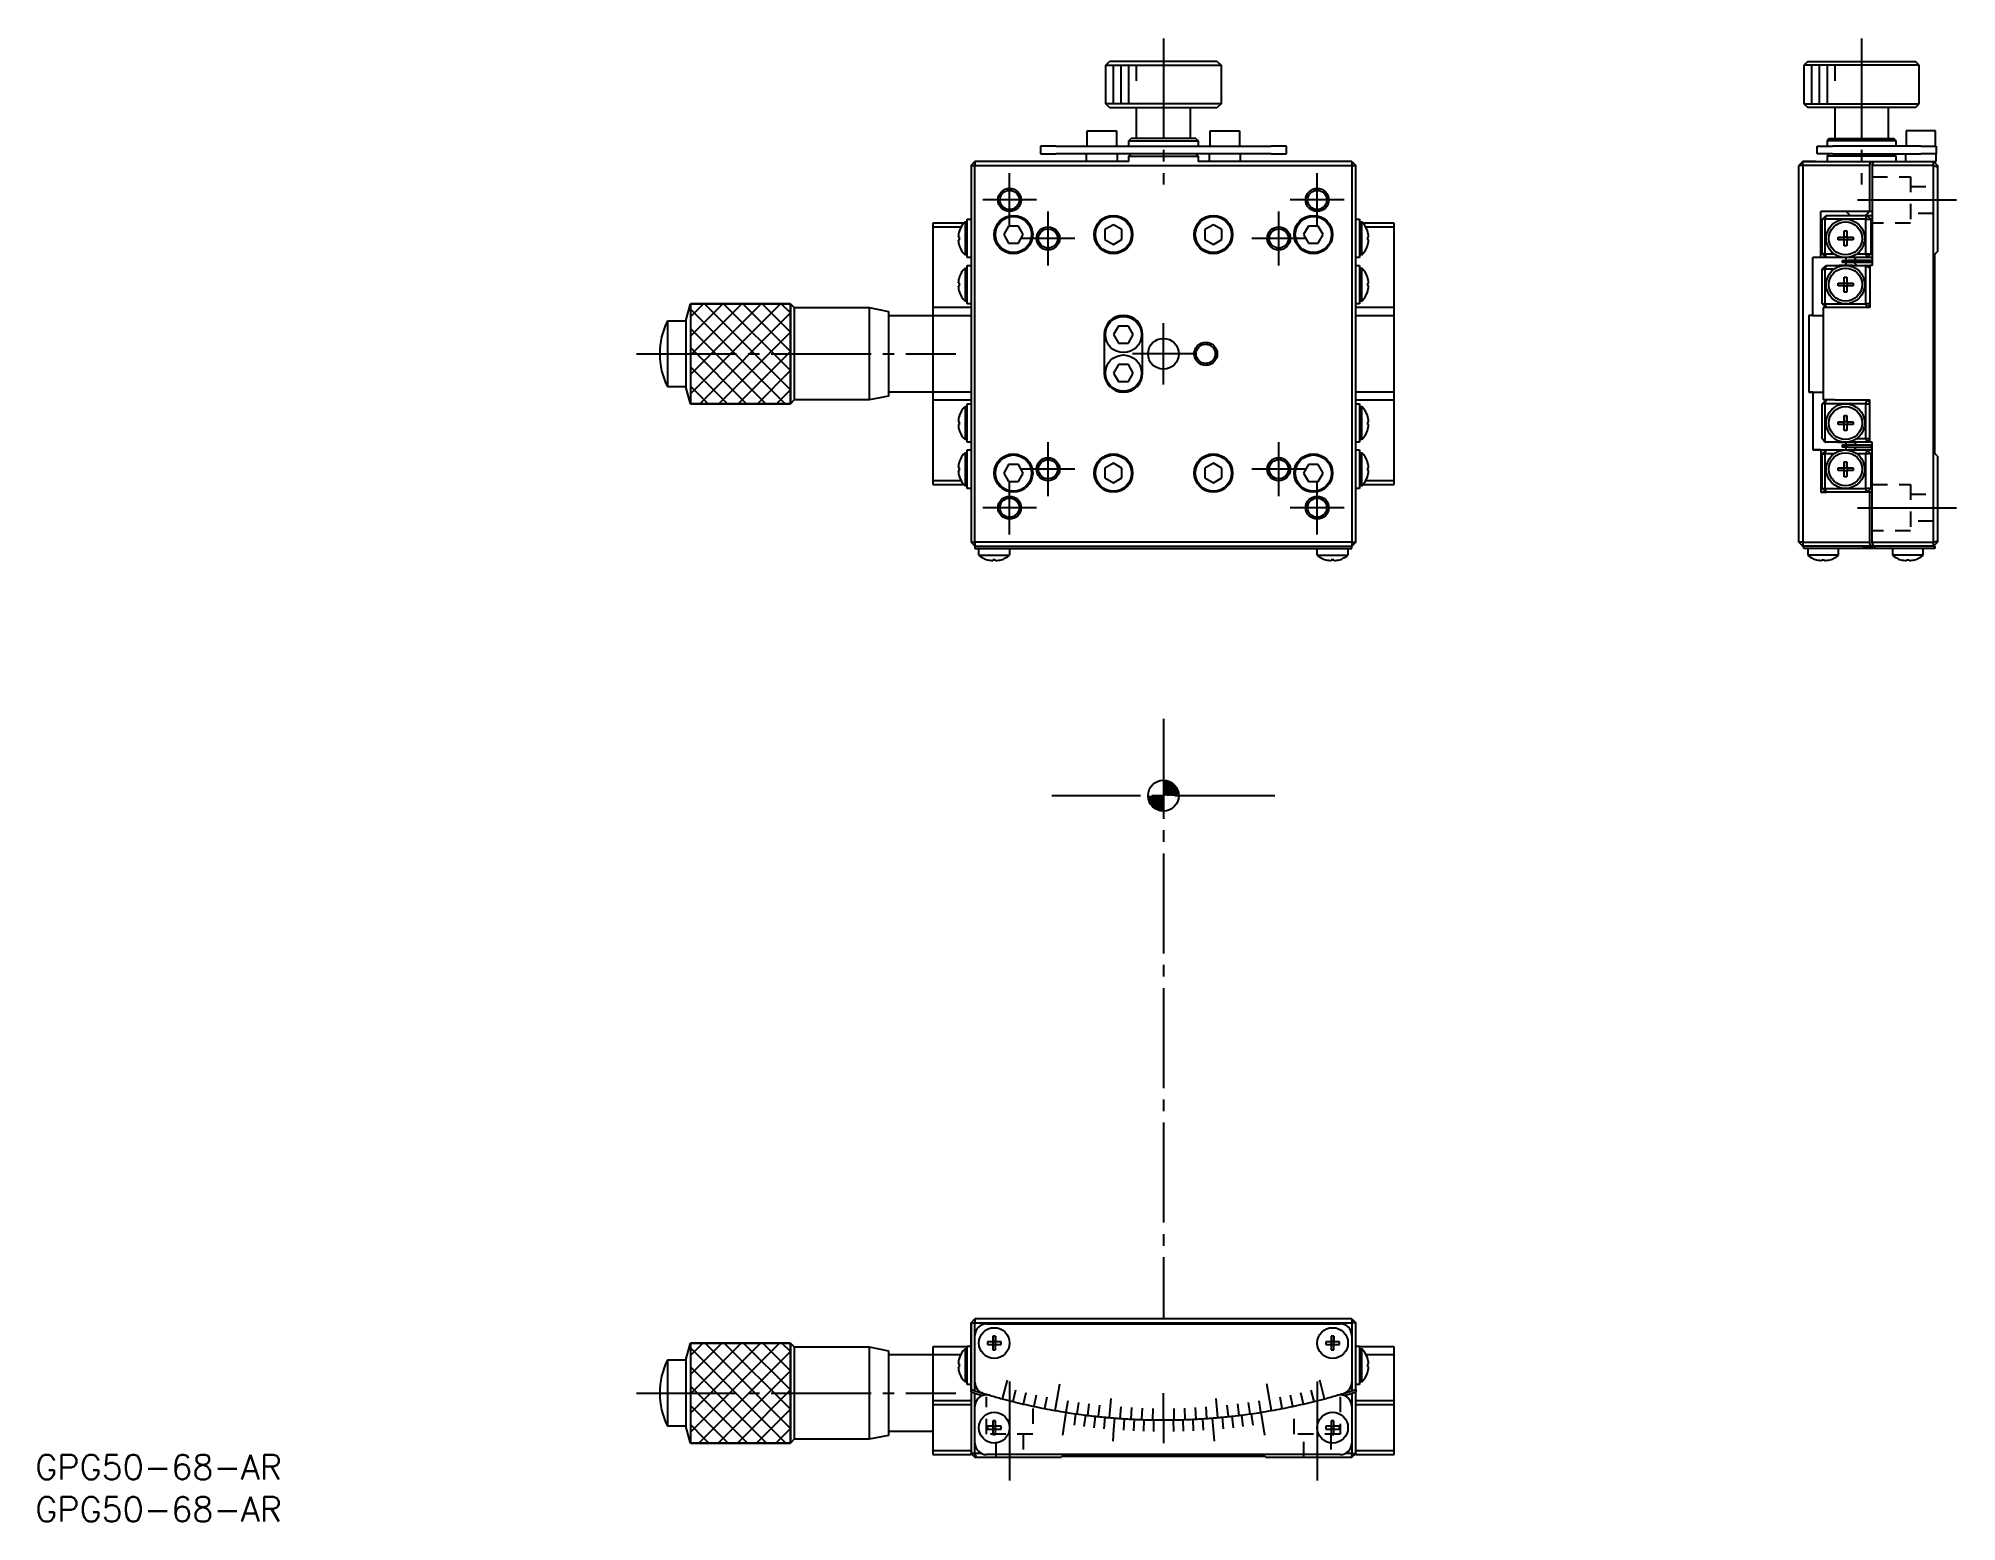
# Model space of a CAD drawing. Extents: x -14 to 235, y 92 to 285.
import ezdxf

# ---------------------------------------------------------------- set-up
doc = ezdxf.new("R2010")
doc.units = 0
doc.linetypes.add('CENTER', pattern=[17.5, 13, -1.5, 1.5, -1.5])
doc.linetypes.add('DASHED', pattern=[3.5, 2, -1.5])
doc.layers.get('0').update_dxf_attribs({"linetype": 'CONTINUOUS'})
doc.layers.add('CENTER', color=1, linetype='CENTER')
doc.styles.get("Standard").update_dxf_attribs({"font": 'txt.shx', "bigfont": '@extfont2.shx'})

msp = doc.modelspace()

# ---------------------------------------------------------------- texts
at = {"color": 7}
for p in [(-14.87, 97.48), (-14.87, 91.99)]:
    msp.add_text('GPG50-68-AR', height=3.2, dxfattribs=at).set_placement(p)

# ---------------------------------------------------------------- linework, layer by layer
at = {"color": 7, "linetype": 'CONTINUOUS'}
for p, q in [((124.33, 281.29), (124.83, 281.79)), ((124.33, 281.29), (139.33, 281.29)), ((124.33, 276.29), (124.33, 281.29)), ((138.83, 281.79), (124.83, 281.79)), ((138.83, 281.79), (124.83, 281.79)), ((138.83, 281.79), (139.33, 281.29)), ((139.33, 281.29), (139.33, 276.29)), ((215.62, 281.79), (215.12, 281.29)), ((222.62, 281.29), (215.12, 281.29)), ((215.12, 281.29), (215.12, 276.29)), ((215.62, 281.79), (222.62, 281.79)), ((222.62, 281.79), (229.62, 281.79)), ((230.12, 281.29), (222.62, 281.29)), ((230.12, 281.29), (229.62, 281.79)), ((230.12, 276.29), (230.12, 281.29)), ((139.33, 276.29), (124.33, 276.29)), ((124.83, 275.79), (124.33, 276.29)), ((124.83, 275.79), (138.83, 275.79)), ((128.33, 271.79), (128.33, 275.79)), ((135.33, 275.79), (135.33, 271.79)), ((139.33, 276.29), (138.83, 275.79)), ((215.12, 276.29), (222.62, 276.29)), ((215.12, 276.29), (215.62, 275.79)), ((222.62, 275.79), (215.62, 275.79)), ((219.12, 275.79), (219.12, 271.79)), ((222.62, 276.29), (230.12, 276.29)), ((229.62, 275.79), (222.62, 275.79)), ((226.12, 271.79), (226.12, 275.79)), ((229.62, 275.79), (230.12, 276.29)), ((121.93, 272.79), (125.73, 272.79)), ((121.93, 270.79), (121.93, 272.79)), ((125.73, 272.79), (125.73, 270.79)), ((137.93, 272.79), (141.73, 272.79)), ((137.93, 270.79), (137.93, 272.79)), ((141.73, 272.79), (141.73, 270.79)), ((232.22, 272.79), (228.42, 272.79)), ((228.42, 272.79), (228.42, 270.79)), ((232.22, 270.79), (232.22, 272.79)), ((115.83, 270.79), (115.83, 269.79)), ((117.83, 270.79), (115.83, 270.79)), ((115.83, 269.79), (117.83, 269.79)), ((117.83, 270.79), (145.83, 270.79)), ((145.83, 269.79), (117.83, 269.79)), ((121.83, 268.79), (121.83, 269.79)), ((125.83, 269.79), (125.83, 268.79)), ((127.33, 271.49), (127.63, 271.79)), ((127.33, 271.49), (136.33, 271.49)), ((127.33, 270.79), (127.33, 271.49)), ((127.33, 269.49), (127.63, 269.79)), ((127.33, 269.49), (136.33, 269.49)), ((127.33, 268.79), (127.33, 269.49)), ((136.03, 271.79), (127.63, 271.79)), ((128.33, 271.79), (127.63, 271.79)), ((136.03, 271.79), (135.33, 271.79)), ((136.03, 271.79), (136.33, 271.49)), ((136.03, 269.79), (136.33, 269.49)), ((136.33, 271.49), (136.33, 270.79)), ((136.33, 269.49), (136.33, 268.79)), ((137.83, 268.79), (137.83, 269.79)), ((141.83, 269.79), (141.83, 268.79)), ((147.83, 270.79), (145.83, 270.79)), ((145.83, 269.79), (147.83, 269.79)), ((147.83, 269.79), (147.83, 270.79)), ((216.82, 269.79), (216.82, 270.79)), ((216.82, 270.79), (218.82, 270.79)), ((218.82, 269.79), (216.82, 269.79)), ((218.42, 271.79), (218.12, 271.49)), ((222.62, 271.49), (218.12, 271.49)), ((218.12, 271.49), (218.12, 270.79)), ((218.42, 269.79), (218.12, 269.49)), ((222.62, 269.49), (218.12, 269.49)), ((218.12, 269.49), (218.12, 268.79)), ((218.42, 271.79), (222.62, 271.79)), ((230.32, 270.79), (218.82, 270.79)), ((218.82, 269.79), (230.32, 269.79)), ((222.62, 271.79), (226.82, 271.79)), ((227.12, 271.49), (222.62, 271.49)), ((227.12, 269.49), (222.62, 269.49)), ((227.12, 271.49), (226.82, 271.79)), ((227.12, 269.49), (226.82, 269.79)), ((227.12, 270.79), (227.12, 271.49)), ((227.12, 268.79), (227.12, 269.49)), ((228.32, 269.79), (228.32, 268.79)), ((230.32, 270.79), (232.32, 270.79)), ((232.32, 269.79), (230.32, 269.79)), ((232.32, 270.79), (232.32, 269.79)), ((232.32, 268.79), (232.32, 269.79)), ((106.83, 268.29), (107.33, 268.79)), ((106.83, 268.29), (107.33, 268.29)), ((106.83, 268.29), (106.83, 219.29)), ((107.33, 268.79), (107.33, 268.29)), ((123.83, 268.79), (107.33, 268.79)), ((107.33, 219.29), (107.33, 268.29)), ((107.33, 268.29), (156.33, 268.29)), ((127.33, 268.79), (123.83, 268.79)), ((136.83, 268.79), (136.33, 268.79)), ((149.83, 268.79), (136.83, 268.79)), ((156.33, 268.79), (149.83, 268.79)), ((156.33, 268.79), (156.83, 268.29)), ((156.33, 268.79), (156.33, 268.29)), ((156.33, 268.29), (156.33, 219.29)), ((156.33, 268.29), (156.83, 268.29)), ((156.83, 219.29), (156.83, 268.29)), ((214.97, 268.79), (214.47, 268.29)), ((214.97, 268.79), (214.47, 268.29)), ((214.97, 268.29), (214.47, 268.29)), ((214.47, 219.29), (214.47, 268.29)), ((214.97, 268.29), (214.97, 268.79)), ((214.97, 268.79), (223.83, 268.79)), ((216.62, 268.79), (214.97, 268.79)), ((223.67, 268.29), (214.97, 268.29)), ((214.97, 268.29), (214.97, 219.29)), ((223.67, 262.29), (223.67, 268.29)), ((223.83, 268.79), (224.14, 268.79)), ((223.98, 268.29), (223.98, 255.29)), ((231.97, 268.29), (223.98, 268.29)), ((224.14, 268.79), (224.62, 268.79)), ((224.62, 268.79), (231.97, 268.79)), ((231.97, 268.79), (232.32, 268.79)), ((231.97, 268.29), (231.97, 268.79)), ((231.97, 268.79), (232.47, 268.29)), ((231.97, 227.14), (231.97, 268.29)), ((231.97, 268.29), (232.47, 268.09)), ((232.47, 268.29), (232.47, 268.09)), ((232.47, 268.09), (232.47, 257.09)), ((223.67, 262.29), (217.33, 262.29)), ((217.33, 256.29), (217.33, 262.29)), ((220.62, 262.29), (220.87, 262.04)), ((220.87, 262.04), (221.12, 261.79)), ((223.12, 261.79), (223.37, 262.04)), ((223.37, 262.04), (223.62, 262.29)), ((223.98, 262.29), (223.67, 262.29)), ((105.89, 260.79), (101.83, 260.79)), ((101.83, 260.79), (101.83, 260.29)), ((101.83, 260.29), (101.83, 249.79)), ((101.83, 260.29), (105.53, 260.29)), ((105.3, 259.77), (105.29, 259.77)), ((106.04, 260.94), (106.04, 256.64)), ((106.04, 260.94), (106.33, 260.94)), ((106.33, 256.29), (106.33, 261.29)), ((106.33, 261.29), (106.83, 261.29)), ((111.7, 260.39), (111.06, 259.29)), ((112.97, 260.39), (111.7, 260.39)), ((113.6, 259.29), (112.97, 260.39)), ((125.33, 260.56), (124.23, 259.93)), ((124.23, 259.93), (124.23, 258.66)), ((126.43, 259.93), (125.33, 260.56)), ((126.43, 258.66), (126.43, 259.93)), ((138.33, 260.56), (137.23, 259.93)), ((137.23, 259.93), (137.23, 258.66)), ((139.43, 259.93), (138.33, 260.56)), ((139.43, 258.66), (139.43, 259.93)), ((150.7, 260.39), (150.06, 259.29)), ((151.97, 260.39), (150.7, 260.39)), ((152.6, 259.29), (151.97, 260.39)), ((156.83, 261.29), (157.33, 261.29)), ((157.33, 261.29), (157.33, 256.29)), ((157.33, 260.94), (157.62, 260.94)), ((157.62, 258.79), (157.62, 260.94)), ((161.83, 260.79), (157.77, 260.79)), ((158.13, 260.29), (161.83, 260.29)), ((158.37, 259.77), (158.36, 259.77)), ((161.83, 260.29), (161.83, 260.79)), ((161.83, 249.79), (161.83, 260.29)), ((218.04, 261.79), (217.5, 261.29)), ((217.83, 261.29), (217.5, 261.29)), ((217.5, 256.79), (217.5, 261.29)), ((217.83, 261.29), (218.04, 261.79)), ((220.52, 261.29), (217.83, 261.29)), ((217.83, 261.29), (217.83, 256.79)), ((218.04, 261.79), (223.31, 261.79)), ((220.34, 259.77), (220.7, 259.77)), ((220.34, 258.97), (220.34, 259.77)), ((223.17, 261.29), (220.52, 261.29)), ((220.7, 259.77), (220.7, 258.97)), ((223.17, 261.29), (223.31, 261.79)), ((223.17, 261.29), (223.82, 261.29)), ((223.17, 256.79), (223.17, 261.29)), ((223.22, 261.89), (223.32, 261.79)), ((223.82, 261.29), (223.31, 261.79)), ((223.31, 261.79), (223.98, 261.79)), ((223.82, 261.29), (223.82, 256.79)), ((223.98, 261.29), (223.82, 261.29)), ((105.3, 258.97), (105.14, 258.97)), ((105.14, 258.61), (105.3, 258.61)), ((105.29, 257.82), (105.3, 257.82)), ((105.3, 258.61), (105.3, 258.97)), ((111.06, 259.29), (111.7, 258.19)), ((111.7, 258.19), (112.97, 258.19)), ((112.97, 258.19), (113.6, 259.29)), ((124.23, 258.66), (125.33, 258.02)), ((125.33, 258.02), (126.43, 258.66)), ((137.23, 258.66), (138.33, 258.02)), ((138.33, 258.02), (139.43, 258.66)), ((150.06, 259.29), (150.7, 258.19)), ((150.7, 258.19), (151.97, 258.19)), ((151.97, 258.19), (152.6, 259.29)), ((157.62, 256.64), (157.62, 258.79)), ((158.36, 258.97), (158.36, 258.61)), ((158.52, 258.97), (158.36, 258.97)), ((158.36, 258.61), (158.52, 258.61)), ((158.36, 257.82), (158.37, 257.82)), ((219.55, 258.97), (220.34, 258.97)), ((219.55, 258.61), (219.55, 258.97)), ((220.34, 258.61), (219.55, 258.61)), ((220.33, 258.61), (220.33, 258.97)), ((220.34, 258.99), (220.7, 258.99)), ((220.34, 257.82), (220.34, 258.61)), ((220.7, 258.6), (220.34, 258.6)), ((220.7, 257.82), (220.34, 257.82)), ((220.7, 258.97), (221.5, 258.97)), ((220.7, 258.61), (220.7, 257.82)), ((221.5, 258.61), (220.7, 258.61)), ((220.72, 258.97), (220.72, 258.61)), ((221.5, 258.97), (221.5, 258.61)), ((232.47, 257.09), (232.12, 256.74)), ((106.33, 256.64), (106.04, 256.64)), ((106.04, 254.94), (106.04, 250.64)), ((106.04, 254.94), (106.33, 254.94)), ((106.83, 256.29), (106.33, 256.29)), ((106.33, 250.29), (106.33, 255.29)), ((106.33, 255.29), (106.83, 255.29)), ((157.33, 256.29), (156.83, 256.29)), ((156.83, 255.29), (157.33, 255.29)), ((157.62, 256.64), (157.33, 256.64)), ((157.33, 255.29), (157.33, 250.29)), ((157.33, 254.94), (157.62, 254.94)), ((157.62, 252.79), (157.62, 254.94)), ((217.33, 256.29), (216.27, 256.29)), ((216.27, 248.79), (216.27, 256.29)), ((218.04, 256.29), (217.33, 256.29)), ((218.04, 256.29), (217.5, 256.79)), ((217.83, 256.79), (217.5, 256.79)), ((217.5, 254.79), (218.04, 255.29)), ((217.5, 254.79), (217.83, 254.79)), ((217.5, 250.29), (217.5, 254.79)), ((218.04, 256.29), (217.83, 256.79)), ((217.83, 256.79), (219.02, 256.79)), ((217.83, 254.79), (218.04, 255.29)), ((217.83, 254.79), (217.83, 250.29)), ((219.02, 254.79), (217.83, 254.79)), ((219.71, 256.29), (218.04, 256.29)), ((218.04, 255.29), (219.71, 255.29)), ((219.79, 256.4), (219.71, 256.29)), ((220.52, 256.29), (219.71, 256.29)), ((220.52, 255.29), (219.71, 255.29)), ((219.71, 255.29), (219.79, 255.18)), ((220.09, 255.94), (220.85, 255.94)), ((220.09, 255.94), (220.09, 255.64)), ((220.85, 255.64), (220.09, 255.64)), ((221.64, 256.29), (220.52, 256.29)), ((221.47, 255.29), (220.52, 255.29)), ((220.62, 255.94), (220.62, 256.29)), ((220.62, 255.29), (220.62, 255.64)), ((223.76, 255.94), (220.85, 255.94)), ((223.76, 255.64), (220.85, 255.64)), ((221.47, 255.29), (221.33, 255.16)), ((221.64, 256.29), (221.41, 256.46)), ((221.47, 255.29), (223.14, 255.29)), ((223.31, 256.29), (221.64, 256.29)), ((221.93, 256.29), (221.67, 255.94)), ((221.67, 255.64), (221.69, 255.62)), ((221.68, 255.63), (221.69, 255.62)), ((221.69, 255.62), (222.01, 255.29)), ((221.69, 255.62), (222.01, 255.29)), ((222.02, 256.79), (223.17, 256.79)), ((223.17, 255.27), (223.14, 255.29)), ((223.14, 255.29), (223.67, 255.29)), ((223.17, 256.79), (223.82, 256.79)), ((223.17, 256.79), (223.31, 256.29)), ((223.17, 250.29), (223.17, 255.27)), ((223.67, 254.91), (223.17, 255.27)), ((223.31, 256.29), (223.82, 256.79)), ((223.98, 256.29), (223.31, 256.29)), ((223.98, 255.29), (223.67, 255.29)), ((223.67, 255.29), (223.67, 249.79)), ((223.76, 255.94), (223.98, 255.94)), ((223.98, 255.64), (223.76, 255.64)), ((223.82, 256.79), (223.98, 256.79)), ((223.98, 256.13), (223.83, 256.29)), ((223.91, 255.29), (223.98, 255.38)), ((232.12, 230.84), (232.12, 256.74)), ((105.3, 252.97), (105.14, 252.97)), ((105.14, 252.61), (105.3, 252.61)), ((105.3, 253.77), (105.29, 253.77)), ((105.3, 252.61), (105.3, 252.97)), ((157.62, 250.64), (157.62, 252.79)), ((158.37, 253.77), (158.36, 253.77)), ((158.36, 252.97), (158.36, 252.61)), ((158.52, 252.97), (158.36, 252.97)), ((158.36, 252.61), (158.52, 252.61)), ((219.55, 252.97), (220.34, 252.97)), ((219.55, 252.61), (219.55, 252.97)), ((220.34, 252.61), (219.55, 252.61)), ((220.33, 252.61), (220.33, 252.97)), ((220.34, 253.77), (220.7, 253.77)), ((220.34, 252.97), (220.34, 253.77)), ((220.34, 252.99), (220.7, 252.99)), ((220.34, 251.82), (220.34, 252.61)), ((220.7, 252.6), (220.34, 252.6)), ((220.7, 253.77), (220.7, 252.97)), ((220.7, 252.97), (221.5, 252.97)), ((220.7, 252.61), (220.7, 251.82)), ((221.5, 252.61), (220.7, 252.61)), ((220.72, 252.97), (220.72, 252.61)), ((221.5, 252.97), (221.5, 252.61)), ((69.74, 248.09), (70.33, 250.29)), ((70.33, 250.29), (70.33, 237.29)), ((70.33, 250.29), (83.33, 250.29)), ((83.33, 250.29), (70.33, 250.29)), ((70.33, 250.29), (70.33, 237.29)), ((83.33, 250.29), (83.33, 237.29)), ((83.33, 250.29), (83.83, 249.79)), ((83.33, 237.29), (83.33, 250.29)), ((83.83, 249.79), (83.83, 237.79)), ((83.83, 249.79), (93.58, 249.79)), ((93.58, 249.79), (93.58, 237.79)), ((93.58, 249.79), (96.08, 249.29)), ((106.83, 249.79), (101.83, 249.79)), ((101.83, 249.79), (101.83, 248.79)), ((105.29, 251.82), (105.3, 251.82)), ((106.33, 250.64), (106.04, 250.64)), ((106.83, 250.29), (106.33, 250.29)), ((157.33, 250.29), (156.83, 250.29)), ((161.83, 249.79), (156.83, 249.79)), ((157.62, 250.64), (157.33, 250.64)), ((158.36, 251.82), (158.37, 251.82)), ((161.83, 248.79), (161.83, 249.79)), ((217.5, 250.29), (217.83, 250.29)), ((217.5, 250.29), (218.04, 249.79)), ((217.62, 249.79), (217.62, 243.79)), ((219.12, 249.79), (217.62, 249.79)), ((218.04, 249.79), (217.83, 250.29)), ((217.83, 250.29), (220.52, 250.29)), ((223.67, 249.79), (219.12, 249.79)), ((220.7, 251.82), (220.34, 251.82)), ((220.52, 250.29), (223.17, 250.29)), ((223.67, 250.29), (223.17, 250.29)), ((223.17, 250.29), (223.3, 249.79)), ((223.3, 249.79), (223.67, 250.14)), ((67.33, 248.09), (67.33, 239.49)), ((67.33, 248.09), (69.74, 248.09)), ((69.74, 248.09), (69.74, 239.49)), ((96.08, 249.29), (96.08, 238.29)), ((96.08, 248.79), (101.83, 248.79)), ((101.83, 248.79), (101.83, 238.79)), ((101.83, 248.79), (106.83, 248.79)), ((126, 247.39), (125.36, 246.29)), ((127.27, 247.39), (126, 247.39)), ((127.9, 246.29), (127.27, 247.39)), ((156.83, 248.79), (161.83, 248.79)), ((161.83, 238.79), (161.83, 248.79)), ((216.27, 248.79), (215.74, 248.79)), ((215.74, 248.79), (215.74, 238.79)), ((216.27, 248.79), (217.62, 248.79)), ((124.13, 246.29), (124.13, 241.29)), ((125.36, 246.29), (126, 245.19)), ((126, 245.19), (127.27, 245.19)), ((127.27, 245.19), (127.9, 246.29)), ((129.13, 241.29), (129.13, 246.29)), ((126, 242.39), (125.36, 241.29)), ((127.27, 242.39), (126, 242.39)), ((127.9, 241.29), (127.27, 242.39)), ((217.62, 243.79), (217.62, 237.79)), ((69.74, 239.49), (67.33, 239.49)), ((70.33, 237.29), (69.74, 239.49)), ((125.36, 241.29), (126, 240.19)), ((126, 240.19), (127.27, 240.19)), ((127.27, 240.19), (127.9, 241.29)), ((83.33, 237.29), (70.33, 237.29)), ((70.33, 237.29), (83.33, 237.29)), ((83.83, 237.79), (83.33, 237.29)), ((93.58, 237.79), (83.83, 237.79)), ((96.08, 238.29), (93.58, 237.79)), ((101.83, 238.79), (96.08, 238.79)), ((106.83, 238.79), (101.83, 238.79)), ((101.83, 238.79), (101.83, 237.79)), ((101.83, 237.79), (106.83, 237.79)), ((101.83, 237.79), (101.83, 227.29)), ((106.33, 236.06), (106.33, 237.29)), ((106.33, 236.94), (106.33, 237.29)), ((106.33, 237.29), (106.83, 237.29)), ((161.83, 238.79), (156.83, 238.79)), ((156.83, 237.79), (161.83, 237.79)), ((156.83, 237.29), (157.33, 237.29)), ((157.33, 237.29), (157.33, 232.29)), ((161.83, 237.79), (161.83, 238.79)), ((161.83, 227.29), (161.83, 237.79)), ((216.27, 238.79), (215.74, 238.79)), ((215.74, 238.79), (217.62, 238.79)), ((215.74, 238.79), (216.27, 238.79)), ((216.27, 238.79), (216.27, 231.29)), ((216.27, 238.79), (217.62, 238.79)), ((216.27, 238.79), (217.62, 238.79)), ((218.04, 237.79), (217.5, 237.29)), ((217.83, 237.29), (217.5, 237.29)), ((217.5, 232.79), (217.5, 237.29)), ((219.12, 237.79), (217.62, 237.79)), ((217.83, 237.29), (218.04, 237.79)), ((220.52, 237.29), (217.83, 237.29)), ((217.83, 237.29), (217.83, 232.32)), ((219.12, 237.79), (223.67, 237.79)), ((223.17, 237.29), (220.52, 237.29)), ((223.17, 237.29), (223.3, 237.79)), ((223.17, 237.29), (223.19, 237.36)), ((223.17, 232.79), (223.17, 237.29)), ((223.17, 237.29), (223.67, 237.29)), ((223.3, 237.79), (223.67, 237.44)), ((223.67, 232.29), (223.67, 237.79)), ((105.3, 234.97), (105.14, 234.97)), ((105.14, 234.61), (105.3, 234.61)), ((105.3, 235.77), (105.29, 235.77)), ((105.3, 235.77), (105.29, 235.77)), ((105.3, 234.61), (105.3, 234.97)), ((106.04, 236.94), (106.04, 232.64)), ((106.04, 236.94), (106.33, 236.94)), ((106.33, 234.79), (106.33, 236.06)), ((106.33, 233.53), (106.33, 234.79)), ((157.33, 236.94), (157.62, 236.94)), ((157.62, 234.79), (157.62, 236.94)), ((157.62, 232.64), (157.62, 234.79)), ((158.37, 235.77), (158.36, 235.77)), ((158.36, 234.97), (158.36, 234.61)), ((158.52, 234.97), (158.36, 234.97)), ((158.36, 234.61), (158.52, 234.61)), ((219.55, 234.97), (220.34, 234.97)), ((219.55, 234.61), (219.55, 234.97)), ((220.34, 234.61), (219.55, 234.61)), ((220.33, 234.61), (220.33, 234.97)), ((220.34, 235.77), (220.7, 235.77)), ((220.34, 234.97), (220.34, 235.77)), ((220.34, 235.77), (220.34, 234.99)), ((220.34, 234.97), (220.34, 234.99)), ((220.34, 234.99), (220.7, 234.99)), ((220.34, 233.82), (220.34, 234.61)), ((220.34, 234.6), (220.34, 234.61)), ((220.34, 233.82), (220.34, 234.6)), ((220.7, 234.6), (220.34, 234.6)), ((220.7, 235.77), (220.7, 234.97)), ((220.7, 234.97), (221.5, 234.97)), ((220.7, 234.61), (220.7, 233.82)), ((221.5, 234.61), (220.7, 234.61)), ((220.72, 234.97), (220.72, 234.61)), ((221.5, 234.97), (221.5, 234.61)), ((105.29, 233.82), (105.3, 233.82)), ((105.29, 233.82), (105.3, 233.82)), ((106.33, 232.64), (106.04, 232.64)), ((106.33, 232.29), (106.33, 233.53)), ((106.33, 232.29), (106.33, 232.64)), ((106.83, 232.29), (106.33, 232.29)), ((157.33, 232.29), (156.83, 232.29)), ((157.62, 232.64), (157.33, 232.64)), ((158.36, 233.82), (158.37, 233.82)), ((217.83, 232.32), (217.5, 232.79)), ((217.83, 232.32), (217.86, 232.29)), ((219.54, 232.29), (217.86, 232.29)), ((219.54, 232.29), (219.69, 232.44)), ((219.54, 232.29), (220.52, 232.29)), ((220.7, 233.82), (220.34, 233.82)), ((220.52, 232.29), (221.64, 232.29)), ((220.62, 231.94), (220.62, 232.29)), ((221.64, 232.29), (221.41, 232.46)), ((223.31, 232.29), (221.64, 232.29)), ((222.01, 232.29), (221.69, 231.96)), ((222.01, 232.29), (221.69, 231.96)), ((222.02, 232.79), (223.17, 232.79)), ((223.17, 232.79), (223.31, 232.29)), ((223.17, 232.79), (223.67, 232.79)), ((223.31, 232.29), (223.67, 232.64)), ((223.67, 232.29), (223.31, 232.29)), ((223.98, 232.29), (223.67, 232.29)), ((223.98, 232.2), (223.91, 232.29)), ((223.98, 219.29), (223.98, 232.29)), ((105.3, 229.77), (105.29, 229.77)), ((105.3, 229.77), (105.29, 229.77)), ((106.04, 230.94), (106.04, 226.64)), ((106.04, 230.94), (106.33, 230.94)), ((106.33, 230.06), (106.33, 231.29)), ((106.33, 230.94), (106.33, 231.29)), ((106.33, 231.29), (106.83, 231.29)), ((106.33, 228.79), (106.33, 230.06)), ((125.33, 229.56), (124.23, 228.93)), ((126.43, 228.93), (125.33, 229.56)), ((138.33, 229.56), (137.23, 228.93)), ((139.43, 228.93), (138.33, 229.56)), ((156.83, 231.29), (157.33, 231.29)), ((157.33, 231.29), (157.33, 226.29)), ((157.33, 230.94), (157.62, 230.94)), ((157.62, 228.79), (157.62, 230.94)), ((158.37, 229.77), (158.36, 229.77)), ((217.33, 231.29), (216.27, 231.29)), ((216.27, 231.29), (217.33, 231.29)), ((216.27, 231.29), (218.04, 231.29)), ((217.33, 231.29), (217.33, 225.79)), ((217.33, 231.29), (218.04, 231.29)), ((217.33, 231.29), (218.04, 231.29)), ((217.5, 230.79), (218.04, 231.29)), ((217.5, 230.79), (217.83, 230.79)), ((217.5, 226.29), (217.5, 230.79)), ((217.83, 230.79), (218.04, 231.29)), ((217.83, 230.79), (217.83, 226.29)), ((219.02, 230.79), (217.83, 230.79)), ((218.04, 231.29), (219.71, 231.29)), ((219.71, 231.29), (220.52, 231.29)), ((219.71, 231.29), (219.79, 231.18)), ((220.09, 231.94), (220.85, 231.94)), ((220.09, 231.94), (220.09, 231.64)), ((220.85, 231.64), (220.09, 231.64)), ((220.34, 229.77), (220.7, 229.77)), ((220.34, 228.97), (220.34, 229.77)), ((220.34, 229.77), (220.34, 228.99)), ((220.52, 231.29), (221.64, 231.29)), ((220.62, 231.29), (220.62, 231.64)), ((220.7, 229.77), (220.7, 228.97)), ((220.85, 231.94), (223.76, 231.94)), ((220.85, 231.64), (223.76, 231.64)), ((221.41, 231.13), (221.64, 231.29)), ((221.64, 231.29), (223.31, 231.29)), ((221.69, 231.96), (221.67, 231.94)), ((221.67, 231.64), (221.93, 231.29)), ((223.17, 230.79), (222.02, 230.79)), ((223.31, 231.29), (223.17, 230.79)), ((223.17, 226.29), (223.17, 230.79)), ((223.82, 230.79), (223.17, 230.79)), ((223.82, 230.79), (223.31, 231.29)), ((223.31, 231.29), (223.98, 231.29)), ((223.76, 231.94), (223.98, 231.94)), ((223.98, 231.64), (223.76, 231.64)), ((223.82, 230.79), (223.82, 226.29)), ((223.98, 230.79), (223.82, 230.79)), ((223.83, 231.29), (223.98, 231.45)), ((232.47, 230.49), (232.12, 230.84)), ((232.47, 230.49), (232.47, 219.5)), ((105.53, 227.29), (101.83, 227.29)), ((101.83, 227.29), (101.83, 226.79)), ((105.3, 228.97), (105.14, 228.97)), ((105.14, 228.61), (105.3, 228.61)), ((105.29, 227.82), (105.3, 227.82)), ((105.29, 227.82), (105.3, 227.82)), ((105.3, 228.61), (105.3, 228.97)), ((106.33, 227.53), (106.33, 228.79)), ((106.33, 226.29), (106.33, 227.53)), ((111.7, 229.39), (111.06, 228.29)), ((111.06, 228.29), (111.7, 227.19)), ((112.97, 229.39), (111.7, 229.39)), ((111.7, 227.19), (112.97, 227.19)), ((113.6, 228.29), (112.97, 229.39)), ((112.97, 227.19), (113.6, 228.29)), ((124.23, 228.93), (124.23, 227.66)), ((124.23, 227.66), (125.33, 227.02)), ((125.33, 227.02), (126.43, 227.66)), ((126.43, 227.66), (126.43, 228.93)), ((137.23, 228.93), (137.23, 227.66)), ((137.23, 227.66), (138.33, 227.02)), ((138.33, 227.02), (139.43, 227.66)), ((139.43, 227.66), (139.43, 228.93)), ((150.7, 229.39), (150.06, 228.29)), ((150.06, 228.29), (150.7, 227.19)), ((151.97, 229.39), (150.7, 229.39)), ((150.7, 227.19), (151.97, 227.19)), ((152.6, 228.29), (151.97, 229.39)), ((151.97, 227.19), (152.6, 228.29)), ((157.62, 226.64), (157.62, 228.79)), ((161.83, 227.29), (158.13, 227.29)), ((158.36, 228.97), (158.36, 228.61)), ((158.52, 228.97), (158.36, 228.97)), ((158.36, 228.61), (158.52, 228.61)), ((158.36, 227.82), (158.37, 227.82)), ((161.83, 226.79), (161.83, 227.29)), ((219.55, 228.97), (220.34, 228.97)), ((219.55, 228.61), (219.55, 228.97)), ((220.34, 228.61), (219.55, 228.61)), ((220.33, 228.61), (220.33, 228.97)), ((220.34, 228.97), (220.34, 228.99)), ((220.34, 228.99), (220.7, 228.99)), ((220.34, 227.82), (220.34, 228.61)), ((220.34, 228.6), (220.34, 228.61)), ((220.34, 227.82), (220.34, 228.6)), ((220.7, 228.6), (220.34, 228.6)), ((220.7, 227.82), (220.34, 227.82)), ((220.7, 228.97), (221.5, 228.97)), ((220.7, 228.61), (220.7, 227.82)), ((221.5, 228.61), (220.7, 228.61)), ((220.72, 228.97), (220.72, 228.61)), ((221.5, 228.97), (221.5, 228.61)), ((231.97, 219.29), (231.97, 227.14)), ((101.83, 226.79), (105.89, 226.79)), ((106.33, 226.64), (106.04, 226.64)), ((106.33, 226.29), (106.33, 226.64)), ((106.83, 226.29), (106.33, 226.29)), ((157.33, 226.29), (156.83, 226.29)), ((157.62, 226.64), (157.33, 226.64)), ((157.77, 226.79), (161.83, 226.79)), ((223.67, 225.79), (217.33, 225.79)), ((217.33, 225.79), (218.04, 225.79)), ((217.33, 225.79), (218.04, 225.79)), ((217.5, 226.29), (217.83, 226.29)), ((217.5, 226.29), (218.04, 225.79)), ((218.04, 225.79), (217.83, 226.29)), ((217.83, 226.29), (220.52, 226.29)), ((220.52, 226.29), (223.17, 226.29)), ((223.31, 225.79), (223.17, 226.29)), ((223.82, 226.29), (223.17, 226.29)), ((223.31, 225.79), (223.82, 226.29)), ((223.67, 219.29), (223.67, 225.79)), ((223.98, 225.79), (223.67, 225.79)), ((223.82, 226.29), (223.98, 226.29)), ((106.83, 219.29), (107.33, 218.79)), ((106.83, 219.29), (107.33, 219.29)), ((107.33, 219.29), (107.33, 218.79)), ((156.33, 219.29), (107.33, 219.29)), ((107.33, 218.79), (107.33, 218.49)), ((107.33, 218.79), (107.33, 218.49)), ((107.33, 218.79), (156.33, 218.79)), ((107.33, 218.49), (108.83, 218.49)), ((107.83, 217.6), (107.83, 218.49)), ((107.83, 217.6), (107.83, 218.49)), ((107.83, 217.6), (111.83, 217.6)), ((108.83, 218.49), (154.83, 218.49)), ((108.94, 217.02), (108.94, 217.02)), ((110.01, 217.02), (109.65, 217.02)), ((109.65, 217.02), (109.65, 216.9)), ((110.01, 216.9), (110.01, 217.02)), ((110.72, 217.02), (110.72, 217.02)), ((111.83, 218.49), (111.83, 217.6)), ((111.83, 218.49), (111.83, 217.6)), ((151.83, 217.6), (151.83, 218.49)), ((151.83, 217.6), (151.83, 218.49)), ((151.83, 217.6), (155.83, 217.6)), ((152.94, 217.02), (152.94, 217.02)), ((154.01, 217.02), (153.65, 217.02)), ((153.65, 217.02), (153.65, 216.9)), ((154.01, 216.9), (154.01, 217.02)), ((154.72, 217.02), (154.72, 217.02)), ((154.83, 218.49), (156.33, 218.49)), ((155.83, 218.49), (155.83, 217.6)), ((155.83, 218.49), (155.83, 217.6)), ((156.33, 219.29), (156.83, 219.29)), ((156.33, 219.29), (156.33, 218.79)), ((156.83, 219.29), (156.33, 218.79)), ((156.33, 218.49), (156.33, 218.79)), ((156.33, 218.49), (156.33, 218.79)), ((214.97, 219.29), (214.47, 219.29)), ((214.47, 219.29), (214.97, 218.79)), ((214.97, 219.29), (223.67, 219.29)), ((214.97, 219.29), (214.97, 218.79)), ((216.62, 218.79), (214.97, 218.79)), ((215.12, 218.49), (215.12, 218.79)), ((216.62, 218.49), (215.12, 218.49)), ((215.62, 218.49), (215.62, 217.6)), ((217.62, 217.6), (215.62, 217.6)), ((222.72, 218.79), (216.62, 218.79)), ((222.72, 218.79), (216.62, 218.79)), ((222.72, 218.49), (216.62, 218.49)), ((216.74, 217.02), (216.74, 217.02)), ((217.44, 217.02), (217.8, 217.02)), ((217.44, 216.9), (217.44, 217.02)), ((219.62, 217.6), (217.62, 217.6)), ((217.8, 217.02), (217.8, 216.9)), ((218.51, 217.02), (218.51, 217.02)), ((219.62, 217.6), (219.62, 218.49)), ((222.72, 218.79), (223.83, 218.79)), ((223.83, 218.79), (222.72, 218.79)), ((224.16, 218.49), (222.72, 218.49)), ((223.83, 218.79), (224.14, 218.79)), ((224.14, 218.79), (223.83, 218.79)), ((223.98, 219.29), (231.97, 219.29)), ((224.62, 218.79), (224.14, 218.79)), ((224.35, 218.49), (224.16, 218.49)), ((224.35, 218.79), (224.35, 218.49)), ((225.85, 218.49), (224.35, 218.49)), ((225.85, 218.79), (224.62, 218.79)), ((230.62, 218.79), (225.85, 218.79)), ((230.62, 218.79), (225.85, 218.79)), ((230.62, 218.49), (225.85, 218.49)), ((226.62, 218.49), (226.62, 217.6)), ((228.62, 217.6), (226.62, 217.6)), ((227.74, 217.02), (227.74, 217.02)), ((228.44, 217.02), (228.8, 217.02)), ((228.44, 216.9), (228.44, 217.02)), ((230.62, 217.6), (228.62, 217.6)), ((228.8, 217.02), (228.8, 216.9)), ((229.51, 217.02), (229.51, 217.02)), ((231.97, 218.79), (230.62, 218.79)), ((232.12, 218.49), (230.62, 218.49)), ((230.62, 217.6), (230.62, 218.49)), ((231.97, 219.29), (232.47, 219.5)), ((231.97, 218.79), (231.97, 219.29)), ((232.47, 219.29), (231.97, 218.79)), ((231.97, 218.79), (232.12, 218.79)), ((232.12, 218.79), (232.12, 218.49)), ((232.47, 219.5), (232.47, 219.29)), ((106.83, 117.85), (107.33, 118.35)), ((106.83, 117.85), (107.33, 118.35)), ((106.83, 117.85), (107.33, 117.85)), ((106.83, 117.85), (106.83, 109.15)), ((106.83, 116.55), (106.83, 117.85)), ((107.33, 118.35), (107.33, 117.85)), ((156.33, 118.35), (107.33, 118.35)), ((107.33, 116.2), (107.33, 117.85)), ((107.33, 117.85), (156.33, 117.85)), ((108.83, 117.7), (154.83, 117.7)), ((156.33, 118.35), (156.33, 117.85)), ((156.33, 118.35), (156.83, 117.85)), ((156.33, 117.85), (156.33, 116.2)), ((156.83, 117.85), (156.33, 117.85)), ((156.83, 109.15), (156.83, 117.85)), ((69.74, 113), (70.33, 115.2)), ((70.33, 115.2), (70.33, 102.2)), ((70.33, 115.2), (83.33, 115.2)), ((83.33, 115.2), (70.33, 115.2)), ((70.33, 115.2), (70.33, 102.2)), ((83.33, 115.2), (83.33, 102.2)), ((83.33, 115.2), (83.83, 114.7)), ((83.33, 102.2), (83.33, 115.2)), ((106.33, 109.8), (106.33, 114.8)), ((106.33, 114.8), (106.83, 114.8)), ((106.33, 114.8), (106.83, 114.8)), ((106.83, 116.55), (106.83, 117.08)), ((106.83, 116.55), (106.83, 117.08)), ((106.83, 115.49), (106.83, 116.55)), ((106.83, 115.49), (106.83, 116.55)), ((106.83, 115.49), (106.83, 116.55)), ((106.83, 115.2), (106.83, 115.49)), ((106.83, 115.2), (106.83, 115.49)), ((106.83, 109.15), (106.83, 115.49)), ((107.33, 110.1), (107.33, 116.2)), ((107.33, 110.1), (107.33, 116.2)), ((108.94, 115.38), (108.94, 115.02)), ((109.65, 115.38), (108.94, 115.38)), ((108.94, 115.02), (109.65, 115.02)), ((110.01, 116.08), (109.65, 116.08)), ((109.65, 116.08), (109.65, 115.38)), ((109.66, 115.37), (109.65, 115.38)), ((109.66, 115.03), (109.65, 115.02)), ((109.65, 115.02), (109.65, 114.31)), ((109.66, 115.37), (109.66, 115.03)), ((110, 115.37), (109.66, 115.37)), ((109.66, 115.03), (110, 115.03)), ((110, 115.37), (110.01, 115.38)), ((110, 115.03), (110, 115.37)), ((110, 115.03), (110.01, 115.02)), ((110.01, 115.38), (110.01, 116.08)), ((110.01, 116.08), (110.01, 115.38)), ((110.72, 115.38), (110.01, 115.38)), ((110.01, 115.02), (110.72, 115.02)), ((110.01, 114.31), (110.01, 115.02)), ((110.01, 114.31), (110.01, 115.02)), ((110.72, 115.02), (110.72, 115.38)), ((152.94, 115.38), (152.94, 115.02)), ((153.65, 115.38), (152.94, 115.38)), ((152.94, 115.02), (153.65, 115.02)), ((154.01, 116.08), (153.65, 116.08)), ((153.65, 116.08), (153.65, 115.38)), ((153.66, 115.37), (153.65, 115.38)), ((153.66, 115.03), (153.65, 115.02)), ((153.65, 115.02), (153.65, 114.31)), ((153.66, 115.37), (153.66, 115.03)), ((154, 115.37), (153.66, 115.37)), ((153.66, 115.03), (154, 115.03)), ((154, 115.37), (154.01, 115.38)), ((154, 115.03), (154, 115.37)), ((154, 115.03), (154.01, 115.02)), ((154.01, 115.38), (154.01, 116.08)), ((154.01, 116.08), (154.01, 115.38)), ((154.72, 115.38), (154.01, 115.38)), ((154.01, 115.02), (154.72, 115.02)), ((154.01, 114.31), (154.01, 115.02)), ((154.01, 114.31), (154.01, 115.02)), ((154.72, 115.02), (154.72, 115.38)), ((156.33, 116.2), (156.33, 110.1)), ((156.83, 114.8), (157.33, 114.8)), ((157.33, 114.8), (157.33, 109.8)), ((67.33, 113), (67.33, 104.4)), ((67.33, 113), (69.74, 113)), ((69.74, 113), (69.74, 104.4)), ((83.83, 114.7), (83.83, 102.7)), ((83.83, 114.7), (93.58, 114.7)), ((93.58, 114.7), (93.58, 102.7)), ((93.58, 114.7), (96.08, 114.2)), ((96.08, 114.2), (96.08, 103.2)), ((96.08, 113.7), (101.83, 113.7)), ((101.83, 114.7), (101.83, 113.7)), ((106.33, 114.7), (101.83, 114.7)), ((101.83, 113.7), (101.83, 107.7)), ((101.83, 113.7), (105.48, 113.7)), ((105.3, 112.48), (105.14, 112.48)), ((105.3, 113.27), (105.29, 113.28)), ((105.3, 112.12), (105.3, 112.48)), ((106.04, 114.45), (106.04, 110.15)), ((106.04, 114.45), (106.33, 114.45)), ((109.65, 114.31), (110.01, 114.31)), ((153.65, 114.31), (154.01, 114.31)), ((161.83, 114.7), (157.33, 114.7)), ((157.33, 114.45), (157.62, 114.45)), ((157.62, 110.15), (157.62, 114.45)), ((158.18, 113.7), (161.83, 113.7)), ((158.37, 113.28), (158.36, 113.27)), ((158.36, 112.48), (158.36, 112.12)), ((158.52, 112.48), (158.36, 112.48)), ((161.83, 113.7), (161.83, 114.7)), ((161.83, 107.7), (161.83, 113.7)), ((105.14, 112.12), (105.3, 112.12)), ((105.29, 111.32), (105.3, 111.32)), ((106.33, 110.15), (106.04, 110.15)), ((106.83, 109.8), (106.33, 109.8)), ((107.33, 108.99), (107.33, 110.1)), ((156.33, 110.1), (156.33, 108.99)), ((157.33, 109.8), (156.83, 109.8)), ((157.62, 110.15), (157.33, 110.15)), ((158.36, 112.12), (158.52, 112.12)), ((158.36, 111.32), (158.37, 111.32)), ((106.83, 107.7), (101.83, 107.7)), ((101.83, 107.7), (101.83, 107.2)), ((106.83, 108.84), (106.83, 109.15)), ((106.83, 108.84), (106.83, 100.85)), ((107.33, 106.97), (107.33, 108.68)), ((156.33, 108.68), (156.33, 106.97)), ((156.83, 109.15), (156.83, 108.84)), ((156.83, 100.85), (156.83, 108.84)), ((161.83, 107.7), (156.83, 107.7)), ((161.83, 107.2), (161.83, 107.7)), ((101.83, 107.2), (106.83, 107.2)), ((101.83, 107.2), (101.83, 101.2)), ((107.33, 102.2), (107.33, 106.97)), ((110.01, 105.08), (109.65, 105.08)), ((109.65, 105.08), (109.65, 104.38)), ((110.01, 104.38), (110.01, 105.08)), ((154.01, 105.08), (153.65, 105.08)), ((153.65, 105.08), (153.65, 104.38)), ((154.01, 104.38), (154.01, 105.08)), ((156.33, 106.97), (156.33, 102.2)), ((156.83, 107.2), (161.83, 107.2)), ((161.83, 101.2), (161.83, 107.2)), ((69.74, 104.4), (67.33, 104.4)), ((70.33, 102.2), (69.74, 104.4)), ((83.83, 102.7), (83.33, 102.2)), ((93.58, 102.7), (83.83, 102.7)), ((96.08, 103.2), (93.58, 102.7)), ((101.83, 103.7), (96.08, 103.7)), ((108.94, 104.38), (108.94, 104.02)), ((109.65, 104.38), (108.94, 104.38)), ((108.94, 104.02), (109.65, 104.02)), ((109.66, 104.37), (109.65, 104.38)), ((109.66, 104.03), (109.65, 104.02)), ((109.65, 104.02), (109.65, 103.31)), ((109.65, 103.31), (110.01, 103.31)), ((109.66, 104.37), (109.66, 104.03)), ((110, 104.37), (109.66, 104.37)), ((109.66, 104.03), (110, 104.03)), ((110, 104.37), (110.01, 104.38)), ((110, 104.03), (110, 104.37)), ((110, 104.03), (110.01, 104.02)), ((110.72, 104.38), (110.01, 104.38)), ((110.01, 104.02), (110.72, 104.02)), ((110.01, 103.31), (110.01, 104.02)), ((110.72, 104.02), (110.72, 104.38)), ((152.94, 104.38), (152.94, 104.02)), ((153.65, 104.38), (152.94, 104.38)), ((152.94, 104.02), (153.65, 104.02)), ((153.66, 104.37), (153.65, 104.38)), ((153.66, 104.03), (153.65, 104.02)), ((153.65, 104.02), (153.65, 103.31)), ((153.65, 103.31), (154.01, 103.31)), ((154, 104.37), (153.66, 104.37)), ((153.66, 104.37), (153.66, 104.03)), ((153.66, 104.03), (154, 104.03)), ((154, 104.37), (154.01, 104.38)), ((154, 104.03), (154, 104.37)), ((154, 104.03), (154.01, 104.02)), ((154.72, 104.38), (154.01, 104.38)), ((154.01, 104.02), (154.72, 104.02)), ((154.01, 103.31), (154.01, 104.02)), ((154.72, 104.02), (154.72, 104.38)), ((83.33, 102.2), (70.33, 102.2)), ((70.33, 102.2), (83.33, 102.2)), ((106.83, 101.2), (101.83, 101.2)), ((101.83, 101.2), (101.83, 100.7)), ((101.83, 100.7), (106.83, 100.7)), ((106.83, 100.7), (106.83, 100.85)), ((107.33, 100.85), (106.83, 100.85)), ((106.83, 100.85), (107.33, 100.35)), ((107.33, 100.85), (107.33, 102.2)), ((108.18, 100.85), (107.33, 100.85)), ((107.54, 100.35), (107.33, 100.85)), ((107.33, 100.35), (107.54, 100.35)), ((107.54, 100.35), (118.53, 100.35)), ((154.83, 100.7), (108.83, 100.7)), ((118.83, 100.65), (118.53, 100.35)), ((118.68, 100.5), (123.83, 100.5)), ((118.83, 100.65), (144.83, 100.65)), ((123.83, 100.5), (139.83, 100.5)), ((139.83, 100.5), (144.98, 100.5)), ((145.13, 100.35), (144.83, 100.65)), ((145.13, 100.35), (156.33, 100.35)), ((156.33, 100.85), (155.48, 100.85)), ((156.33, 102.2), (156.33, 100.85)), ((156.33, 100.85), (156.83, 100.85)), ((156.33, 100.35), (156.33, 100.85)), ((156.33, 100.35), (156.83, 100.85)), ((161.83, 101.2), (156.83, 101.2)), ((156.83, 100.85), (156.83, 100.7)), ((156.83, 100.7), (161.83, 100.7)), ((161.83, 100.7), (161.83, 101.2))]:
    msp.add_line(p, q, dxfattribs=at)
at = {"color": 3, "linetype": 'CONTINUOUS'}
for p, q in [((125.33, 276.29), (125.33, 281.29)), ((126.33, 276.29), (126.33, 281.29)), ((127.33, 276.29), (127.33, 281.29)), ((128.33, 279.29), (128.33, 281.29)), ((216.12, 281.29), (216.12, 276.29)), ((217.12, 281.29), (217.12, 276.29)), ((218.12, 281.29), (218.12, 276.29)), ((219.12, 281.29), (219.12, 279.29)), ((82.03, 250.29), (70.33, 238.6)), ((79.53, 250.29), (70.33, 241.1)), ((77.03, 250.29), (70.33, 243.6)), ((74.53, 250.29), (70.33, 246.1)), ((72.03, 250.29), (70.33, 248.6)), ((82.64, 237.29), (70.33, 249.6)), ((83.33, 239.1), (72.14, 250.29)), ((83.33, 241.6), (74.64, 250.29)), ((83.33, 244.1), (77.14, 250.29)), ((83.33, 246.6), (79.64, 250.29)), ((83.33, 249.1), (82.14, 250.29)), ((80.14, 237.29), (70.33, 247.1)), ((83.33, 249.1), (71.53, 237.29)), ((77.64, 237.29), (70.33, 244.6)), ((83.33, 246.6), (74.03, 237.29)), ((75.14, 237.29), (70.33, 242.1)), ((83.33, 244.1), (76.53, 237.29)), ((72.64, 237.29), (70.33, 239.6)), ((83.33, 241.6), (79.03, 237.29)), ((83.33, 239.1), (81.53, 237.29)), ((81.93, 115.2), (70.33, 103.6)), ((79.43, 115.2), (70.33, 106.1)), ((76.93, 115.2), (70.33, 108.6)), ((74.43, 115.2), (70.33, 111.1)), ((71.93, 115.2), (70.33, 113.6)), ((83.33, 104.1), (72.23, 115.2)), ((83.33, 106.6), (74.73, 115.2)), ((83.33, 109.1), (77.23, 115.2)), ((83.33, 111.6), (79.73, 115.2)), ((83.33, 114.1), (82.23, 115.2)), ((82.08, 102.85), (70.33, 114.6)), ((83.33, 114.1), (72.08, 102.85)), ((79.58, 102.85), (70.33, 112.1)), ((83.33, 111.6), (74.58, 102.85)), ((111.51, 110.37), (110.87, 107.96)), ((118.03, 107.91), (118.37, 109.88)), ((145.64, 107.91), (145.29, 109.88)), ((152.79, 107.96), (152.15, 110.37)), ((77.08, 102.85), (70.33, 109.6)), ((83.33, 109.1), (77.08, 102.85)), ((112.6, 109.06), (112.23, 107.6)), ((113.95, 108.74), (113.61, 107.27)), ((115.3, 108.44), (114.99, 106.97)), ((116.66, 108.16), (116.37, 106.69)), ((117.76, 106.43), (118.03, 107.91)), ((119.39, 107.68), (119.16, 106.2)), ((120.77, 107.47), (120.56, 105.99)), ((122.14, 107.29), (121.96, 105.8)), ((124.99, 108), (124.9, 107)), ((131.83, 105.2), (131.83, 108.7)), ((138.76, 107), (138.67, 108)), ((141.7, 105.8), (141.52, 107.29)), ((143.1, 105.99), (142.89, 107.47)), ((144.5, 106.2), (144.27, 107.68)), ((145.9, 106.43), (145.64, 107.91)), ((147.29, 106.69), (147, 108.16)), ((148.67, 106.97), (148.36, 108.44)), ((150.05, 107.27), (149.71, 108.74)), ((151.43, 107.6), (151.06, 109.06)), ((74.58, 102.85), (70.33, 107.1)), ((83.33, 106.6), (79.58, 102.85)), ((119.16, 106.2), (118.69, 103.23)), ((120.42, 106.01), (120.21, 104.52)), ((121.68, 105.84), (121.49, 104.35)), ((122.94, 105.69), (122.78, 104.2)), ((123.52, 107.13), (123.36, 105.64)), ((124.21, 105.56), (124.07, 104.06)), ((124.9, 107), (124.77, 105.51)), ((125.47, 105.45), (125.36, 103.95)), ((126.28, 106.89), (126.18, 105.4)), ((126.74, 105.36), (126.65, 103.86)), ((127.67, 106.81), (127.59, 105.31)), ((128.01, 105.29), (127.94, 103.79)), ((129.06, 106.75), (129, 105.25)), ((129.29, 105.24), (129.24, 103.74)), ((130.44, 106.71), (130.42, 105.21)), ((130.56, 105.21), (130.53, 103.71)), ((131.83, 105.2), (131.83, 103.7)), ((133.1, 105.21), (133.13, 103.71)), ((133.24, 105.21), (133.22, 106.71)), ((134.37, 105.24), (134.42, 103.74)), ((134.66, 105.25), (134.6, 106.75)), ((135.65, 105.29), (135.72, 103.79)), ((136.07, 105.31), (135.99, 106.81)), ((136.92, 105.36), (137.01, 103.86)), ((137.48, 105.4), (137.38, 106.89)), ((138.19, 105.45), (138.3, 103.95)), ((138.89, 105.51), (138.76, 107)), ((139.45, 105.56), (139.59, 104.06)), ((140.3, 105.64), (140.14, 107.13)), ((140.72, 105.69), (140.88, 104.2)), ((141.98, 105.84), (142.17, 104.35)), ((143.24, 106.01), (143.45, 104.52)), ((144.5, 106.2), (144.97, 103.23)), ((72.08, 102.85), (70.33, 104.6)), ((72.08, 102.85), (71.43, 102.2)), ((72.73, 102.2), (72.08, 102.85)), ((74.58, 102.85), (73.93, 102.2)), ((75.23, 102.2), (74.58, 102.85)), ((77.08, 102.85), (76.43, 102.2)), ((77.73, 102.2), (77.08, 102.85)), ((79.58, 102.85), (78.93, 102.2)), ((80.23, 102.2), (79.58, 102.85)), ((82.08, 102.85), (81.43, 102.2)), ((83.33, 104.1), (82.08, 102.85)), ((82.73, 102.2), (82.08, 102.85)), ((125.36, 103.95), (125.24, 102.46)), ((131.83, 103.7), (131.83, 102.2)), ((138.3, 103.95), (138.42, 102.46))]:
    msp.add_line(p, q, dxfattribs=at)
at = {"color": 3, "linetype": 'DASHED'}
for p, q in [((223.98, 266.79), (228.97, 266.79)), ((228.97, 266.79), (228.97, 260.79)), ((228.97, 265.54), (231.97, 265.54)), ((231.97, 262.04), (228.97, 262.04)), ((228.97, 260.79), (224.1, 260.79)), ((223.98, 226.79), (228.97, 226.79)), ((228.97, 226.79), (228.97, 220.79)), ((228.97, 225.54), (231.97, 225.54)), ((231.97, 222.04), (228.97, 222.04)), ((228.97, 220.79), (224.1, 220.79)), ((108.83, 103.35), (108.83, 108.22)), ((154.83, 108.22), (154.83, 103.35)), ((114.83, 106.7), (114.83, 103.35)), ((148.83, 103.35), (148.83, 106.7)), ((114.83, 103.35), (108.83, 103.35)), ((110.08, 100.35), (110.08, 103.35)), ((113.58, 103.35), (113.58, 100.35)), ((154.83, 103.35), (148.83, 103.35)), ((150.08, 100.35), (150.08, 103.35)), ((153.58, 103.35), (153.58, 100.35))]:
    msp.add_line(p, q, dxfattribs=at)
at = {"color": 3, "linetype": 'CONTINUOUS'}
for centre in [(111.83, 263.79), (151.83, 263.79), (116.83, 258.79), (146.83, 258.79), (116.83, 228.79), (146.83, 228.79), (111.83, 223.79), (151.83, 223.79)]:
    msp.add_circle(centre, 1.5, dxfattribs=at)
at = {"color": 7, "linetype": 'CONTINUOUS'}
for centre, radius in [((111.83, 263.79), 1.25), ((151.83, 263.79), 1.25), ((112.33, 259.29), 2.5), ((112.33, 259.29), 2.35), ((116.83, 258.79), 1.25), ((125.33, 259.29), 2.5), ((125.33, 259.29), 2.35), ((138.33, 259.29), 2.5), ((138.33, 259.29), 2.35), ((146.83, 258.79), 1.25), ((151.33, 259.29), 2.5), ((151.33, 259.29), 2.35), ((220.52, 258.79), 2.5), ((220.52, 258.79), 2.15), ((220.52, 252.79), 2.5), ((220.52, 252.79), 2.15), ((126.63, 246.29), 2.35), ((131.83, 243.79), 2), ((137.33, 243.79), 1.25), ((126.63, 241.29), 2.35), ((220.52, 234.79), 2.5), ((220.52, 234.79), 2.15), ((112.33, 228.29), 2.5), ((112.33, 228.29), 2.35), ((116.83, 228.79), 1.25), ((125.33, 228.29), 2.5), ((125.33, 228.29), 2.35), ((138.33, 228.29), 2.5), ((138.33, 228.29), 2.35), ((146.83, 228.79), 1.25), ((151.33, 228.29), 2.5), ((151.33, 228.29), 2.35), ((220.52, 228.79), 2.5), ((220.52, 228.79), 2.15), ((111.83, 223.79), 1.25), ((151.83, 223.79), 1.25), ((131.83, 186.35), 2), ((109.83, 115.2), 2), ((153.83, 115.2), 2), ((109.83, 104.2), 2), ((153.83, 104.2), 2)]:
    msp.add_circle(centre, radius, dxfattribs=at)
at = {"color": 3, "linetype": 'CENTER'}
msp.add_circle((137.33, 243.79), 1.5, dxfattribs=at)
at = {"color": 7, "linetype": 'CONTINUOUS'}
for centre, radius, start, end in [((146.62, 293.29), 81, 342.0226, 342.394), ((146.62, 293.29), 81.3, 342.0912, 342.4611), ((108.13, 258.79), 2.99, 161.0315, 176.554), ((108.13, 258.79), 3, 134.22, 160.9979), ((155.53, 258.79), 3, 19.0021, 45.78), ((155.53, 258.79), 2.99, 3.446, 18.9685), ((108.13, 258.79), 2.99, 183.446, 198.9685), ((108.13, 258.79), 3, 199.0021, 225.78), ((155.53, 258.79), 3, 314.22, 340.9979), ((155.53, 258.79), 2.99, 341.0315, 356.554), ((108.13, 252.79), 3, 134.22, 160.9979), ((155.53, 252.79), 3, 19.0021, 45.78), ((108.13, 252.79), 2.99, 161.0315, 176.554), ((108.13, 252.79), 2.99, 183.446, 198.9685), ((155.53, 252.79), 2.99, 3.446, 18.9685), ((155.53, 252.79), 2.99, 341.0315, 356.554), ((108.13, 252.79), 3, 199.0021, 225.78), ((155.53, 252.79), 3, 314.22, 340.9979), ((76.08, 243.79), 9.75, 153.8162, 206.1838), ((126.63, 246.29), 2.5, 0, 180), ((126.63, 241.29), 2.5, 180, 0), ((108.13, 234.79), 2.99, 161.0315, 176.554), ((108.13, 234.79), 2.99, 183.446, 198.9685), ((108.13, 234.79), 3, 134.22, 160.9979), ((155.53, 234.79), 3, 19.0021, 45.78), ((155.53, 234.79), 2.99, 3.446, 18.9685), ((155.53, 234.79), 2.99, 341.0315, 356.554), ((108.13, 234.79), 3, 199.0021, 225.78), ((155.53, 234.79), 3, 314.22, 340.9979), ((108.13, 228.79), 2.99, 161.0315, 176.554), ((108.13, 228.79), 3, 134.22, 160.9979), ((155.53, 228.79), 3, 19.0021, 45.78), ((155.53, 228.79), 2.99, 3.446, 18.9685), ((108.13, 228.79), 2.99, 183.446, 198.9685), ((108.13, 228.79), 3, 199.0021, 225.78), ((155.53, 228.79), 3, 314.22, 340.9979), ((155.53, 228.79), 2.99, 341.0315, 356.554), ((109.83, 220.09), 3.2, 231.3178, 253.8775), ((109.83, 220.09), 3.19, 253.8933, 266.7703), ((109.83, 220.09), 3.19, 273.2297, 286.1067), ((109.83, 220.09), 3.2, 286.1225, 308.6822), ((153.83, 220.09), 3.2, 231.3178, 253.8775), ((153.83, 220.09), 3.19, 253.8933, 266.7703), ((153.83, 220.09), 3.19, 273.2297, 286.1067), ((153.83, 220.09), 3.2, 286.1225, 308.6822), ((217.62, 220.09), 3.2, 231.3178, 253.8775), ((217.62, 220.09), 3.19, 253.8933, 266.7703), ((217.62, 220.09), 3.19, 273.2297, 286.1067), ((217.62, 220.09), 3.2, 286.1225, 308.6822), ((146.62, 194.29), 81, 17.606, 17.9774), ((146.62, 194.29), 81.3, 17.5389, 17.9088), ((228.62, 220.09), 3.2, 231.3178, 253.8775), ((228.62, 220.09), 3.19, 253.8933, 266.7703), ((228.62, 220.09), 3.19, 273.2297, 286.1067), ((228.62, 220.09), 3.2, 286.1225, 308.6822), ((131.83, 186.35), 1.8, 0, 90), ((131.83, 186.35), 1.6, 0, 90), ((131.83, 186.35), 1.4, 0, 90), ((131.83, 186.35), 1.2, 0, 90), ((131.83, 186.35), 1, 0, 90), ((131.83, 186.35), 0.8, 359.9999, 90.0002), ((131.83, 186.35), 1.8, 180, 270), ((131.83, 186.35), 1.6, 180, 270), ((131.83, 186.35), 1.4, 180, 270), ((131.83, 186.35), 1.2, 180, 270), ((131.83, 186.35), 1, 180, 270), ((131.83, 186.35), 0.8, 180.0001, 269.9998), ((131.83, 186.35), 0.6, 180, 270.0001), ((131.83, 186.35), 0.4, 180, 270), ((131.83, 186.35), 0.2, 180, 270), ((131.83, 186.35), 0.6, 0, 90.0001), ((131.83, 186.35), 0.4, 0, 90), ((131.83, 186.35), 0.2, 0, 90), ((108.83, 116.2), 1.5, 90, 180), ((154.83, 116.2), 1.5, 0, 90), ((76.08, 108.7), 9.75, 153.8162, 206.1838), ((108.13, 112.3), 2.99, 161.0315, 176.554), ((108.13, 112.3), 3, 134.22, 160.9979), ((155.53, 112.3), 3, 19.0021, 45.78), ((155.53, 112.3), 2.99, 3.446, 18.9685), ((108.13, 112.3), 2.99, 183.446, 198.9685), ((108.13, 112.3), 3, 199.0021, 225.78), ((108.83, 110.1), 1.5, 180, 253.1835), ((154.83, 110.1), 1.5, 286.8165, 0), ((155.53, 112.3), 3, 314.22, 340.9979), ((155.53, 112.3), 2.99, 341.0315, 356.554), ((131.83, 186.2), 81, 252.0226, 252.394), ((131.83, 186.2), 81.3, 252.0912, 252.4611), ((131.83, 186.2), 81, 252.394, 253.1835), ((131.83, 186.2), 81.3, 252.4611, 253.1825), ((108.83, 106.97), 1.5, 73.8121, 180), ((131.83, 186.2), 81, 253.1835, 253.8121), ((131.83, 186.2), 81, 253.8121, 255), ((131.83, 186.2), 81, 253.8121, 255), ((131.83, 186.2), 81, 255, 256), ((131.83, 186.2), 81, 255, 256), ((131.83, 186.2), 81, 256, 257), ((131.83, 186.2), 81, 256, 257), ((131.83, 186.2), 81, 257, 258), ((131.83, 186.2), 81, 257, 258), ((131.83, 186.2), 81, 282, 283), ((131.83, 186.2), 81, 282, 283), ((131.83, 186.2), 81, 283, 284), ((131.83, 186.2), 81, 283, 284), ((131.83, 186.2), 81, 284, 285), ((131.83, 186.2), 81, 284, 285), ((131.83, 186.2), 81, 285, 286.1879), ((131.83, 186.2), 81, 285, 286.1879), ((131.83, 186.2), 81, 286.1879, 286.8165), ((154.83, 106.97), 1.5, 0, 106.1879), ((131.83, 186.2), 81, 286.8165, 287.606), ((131.83, 186.2), 81.3, 286.8175, 287.5389), ((131.83, 186.2), 81, 287.606, 287.9774), ((131.83, 186.2), 81.3, 287.5389, 287.9088), ((131.83, 186.2), 81, 258, 259), ((131.83, 186.2), 81, 258, 259), ((131.83, 186.2), 81, 259, 260), ((131.83, 186.2), 81, 259, 260), ((131.83, 186.2), 81, 260, 261), ((131.83, 186.2), 81, 260, 261), ((131.83, 186.2), 81, 261, 261.9), ((131.83, 186.2), 81, 261, 261.9), ((131.83, 186.2), 81, 261.9, 262), ((131.83, 186.2), 81, 261.9, 262), ((131.83, 186.2), 81, 262, 262.8), ((131.83, 186.2), 81, 262, 262.8), ((131.83, 186.2), 81, 262.8, 263), ((131.83, 186.2), 81, 262.8, 263), ((131.83, 186.2), 81, 263, 263.7), ((131.83, 186.2), 81, 263, 263.7), ((131.83, 186.2), 81, 263.7, 264), ((131.83, 186.2), 81, 263.7, 264), ((131.83, 186.2), 81, 264, 264.6), ((131.83, 186.2), 81, 264, 264.6), ((131.83, 186.2), 81, 264.6, 265), ((131.83, 186.2), 81, 264.6, 265), ((131.83, 186.2), 81, 265, 265.5), ((131.83, 186.2), 81, 265, 265.5), ((131.83, 186.2), 81, 265.5, 266), ((131.83, 186.2), 81, 265.5, 266), ((131.83, 186.2), 81, 266, 266.4), ((131.83, 186.2), 81, 266, 266.4), ((131.83, 186.2), 81, 266.4, 267), ((131.83, 186.2), 81, 266.4, 267), ((131.83, 186.2), 81, 267, 267.3), ((131.83, 186.2), 81, 267, 267.3), ((131.83, 186.2), 81, 267.3, 268), ((131.83, 186.2), 81, 267.3, 268), ((131.83, 186.2), 81, 268, 268.2), ((131.83, 186.2), 81, 268, 268.2), ((131.83, 186.2), 81, 268.2, 269), ((131.83, 186.2), 81, 268.2, 269), ((131.83, 186.2), 81, 269, 269.1), ((131.83, 186.2), 81, 269, 269.1), ((131.83, 186.2), 81, 269.1, 270), ((131.83, 186.2), 81, 269.1, 270), ((131.83, 186.2), 81, 270, 270.9), ((131.83, 186.2), 81, 270, 270.9), ((131.83, 186.2), 81, 270.9, 271), ((131.83, 186.2), 81, 270.9, 271), ((131.83, 186.2), 81, 271, 271.8), ((131.83, 186.2), 81, 271, 271.8), ((131.83, 186.2), 81, 271.8, 272), ((131.83, 186.2), 81, 271.8, 272), ((131.83, 186.2), 81, 272, 272.7), ((131.83, 186.2), 81, 272, 272.7), ((131.83, 186.2), 81, 272.7, 273), ((131.83, 186.2), 81, 272.7, 273), ((131.83, 186.2), 81, 273, 273.6), ((131.83, 186.2), 81, 273, 273.6), ((131.83, 186.2), 81, 273.6, 274), ((131.83, 186.2), 81, 273.6, 274), ((131.83, 186.2), 81, 274, 274.5), ((131.83, 186.2), 81, 274, 274.5), ((131.83, 186.2), 81, 274.5, 275), ((131.83, 186.2), 81, 274.5, 275), ((131.83, 186.2), 81, 275, 275.4), ((131.83, 186.2), 81, 275, 275.4), ((131.83, 186.2), 81, 275.4, 276), ((131.83, 186.2), 81, 275.4, 276), ((131.83, 186.2), 81, 276, 276.3), ((131.83, 186.2), 81, 276, 276.3), ((131.83, 186.2), 81, 276.3, 277), ((131.83, 186.2), 81, 276.3, 277), ((131.83, 186.2), 81, 277, 277.2), ((131.83, 186.2), 81, 277, 277.2), ((131.83, 186.2), 81, 277.2, 278), ((131.83, 186.2), 81, 277.2, 278), ((131.83, 186.2), 81, 278, 278.1), ((131.83, 186.2), 81, 278, 278.1), ((131.83, 186.2), 81, 278.1, 279), ((131.83, 186.2), 81, 278.1, 279), ((131.83, 186.2), 81, 279, 280), ((131.83, 186.2), 81, 279, 280), ((131.83, 186.2), 81, 280, 281), ((131.83, 186.2), 81, 280, 281), ((131.83, 186.2), 81, 281, 282), ((131.83, 186.2), 81, 281, 282), ((108.83, 102.2), 1.5, 180, 270), ((123.83, 102.5), 2, 247.6684, 292.3316), ((139.83, 102.5), 2, 247.6684, 292.3316), ((154.83, 102.2), 1.5, 270, 0)]:
    msp.add_arc(centre, radius, start, end, dxfattribs=at)
at = {"layer": 'CENTER', "color": 1, "linetype": 'CENTER'}
for p, q in [((131.83, 284.79), (131.83, 265.79)), ((222.62, 284.79), (222.62, 265.79)), ((111.83, 260.29), (111.83, 267.29)), ((151.83, 260.29), (151.83, 267.29)), ((115.33, 263.79), (108.33, 263.79)), ((116.83, 255.29), (116.83, 262.29)), ((146.83, 255.29), (146.83, 262.29)), ((155.33, 263.79), (148.33, 263.79)), ((222.1, 263.79), (234.97, 263.79)), ((120.33, 258.79), (113.33, 258.79)), ((150.33, 258.79), (143.33, 258.79)), ((131.83, 239.79), (131.83, 247.79)), ((63.33, 243.79), (104.83, 243.79)), ((135.83, 243.79), (127.83, 243.79)), ((116.83, 225.29), (116.83, 232.29)), ((146.83, 225.29), (146.83, 232.29)), ((111.83, 220.29), (111.83, 227.29)), ((120.33, 228.79), (113.33, 228.79)), ((150.33, 228.79), (143.33, 228.79)), ((151.83, 220.29), (151.83, 227.29)), ((115.33, 223.79), (108.33, 223.79)), ((155.33, 223.79), (148.33, 223.79)), ((222.1, 223.79), (234.97, 223.79)), ((131.83, 196.35), (131.83, 118.35)), ((146.33, 186.35), (117.33, 186.35)), ((111.83, 110.22), (111.83, 97.35)), ((151.83, 110.22), (151.83, 97.35)), ((63.33, 108.7), (104.83, 108.7))]:
    msp.add_line(p, q, dxfattribs=at)

msp.set_redraw_order([(e.dxf.handle, doc.entitydb.next_handle()) for e in msp.query("TEXT MTEXT ATTDEF DIMENSION ARC_DIMENSION")])  # texts and dimensions are drawn at this point

doc.saveas('drawing.dxf')
